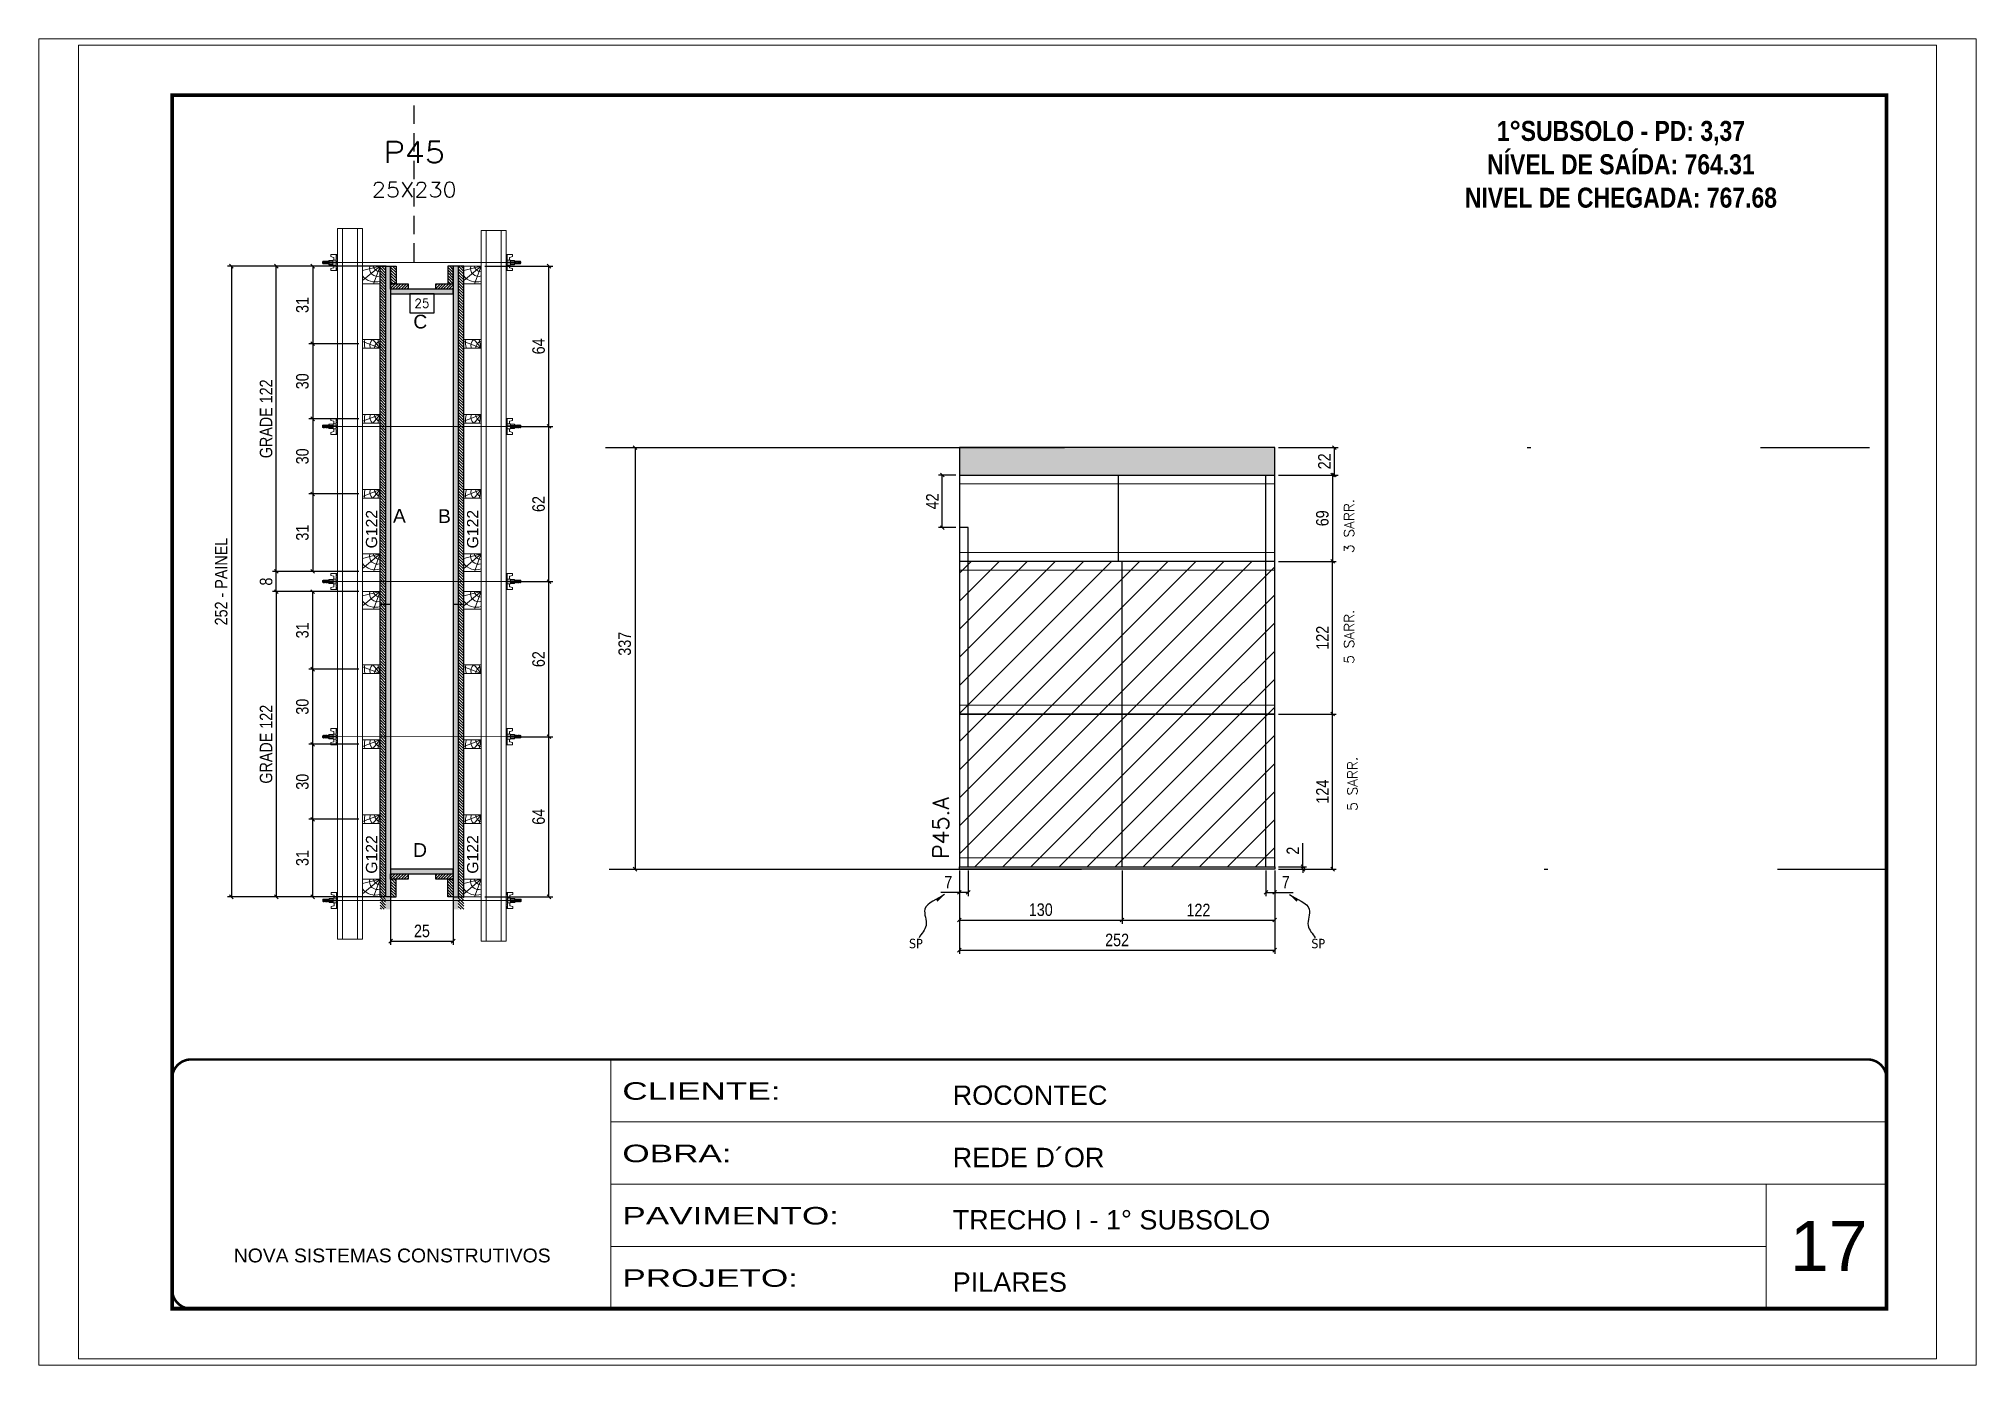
# Paper-space layout '01 (17)' of a CAD drawing. Extents: x -15 to 271, y 0 to 195.
# The model-space entities are those that its viewports show. They can reach past a viewport. Long polylines and large blocks are cut down to what shows.
import ezdxf
from ezdxf.enums import TextEntityAlignment as Align

# ---------------------------------------------------------------- set-up
doc = ezdxf.new("R2010")
doc.units = 0
for name, pattern in [('CONTINUO', [0]), ('DASHED', [0.75, 0.5, -0.25]), ('DIVIDE2', [0.625, 0.25, -0.125, 0, -0.125, 0, -0.125]), ('HIDDEN', [0.375, 0.25, -0.125])]:
    doc.linetypes.add(name, pattern=pattern)
for name, color, linetype, lineweight in [('CARIMBO', 255, 'Continuous', 9), ('Folhas', 255, 'Continuous', 9), ('Hachura', 251, 'Continuous', 9), ('Madeira', 126, 'Continuous', 18), ('Perfil Metálico', 224, 'Continuous', 18), ('Sarr 2.2x7', 40, 'Continuous', 9), ('SARRAFO DE PRESSAO', 251, 'DASHED', 9), ('Texto Seção', 7, 'Continuous', 15)]:
    doc.layers.add(name, color=color, linetype=linetype, lineweight=lineweight)
for name, color, linetype in [('CHAPA', 1, 'Continuous'), ('COTA', 241, 'Continuous'), ('Cota Seção (2x)', 4, 'Continuous'), ('cotas', 4, 'Continuous'), ('MEIO_PONT', 93, 'Continuous'), ('NOMENCLATURA', 7, 'Continuous'), ('Nível', 160, 'Continuous'), ('Painéis', 200, 'Continuous'), ('SARRAFO', 251, 'Continuous'), ('Sarrafo de Pressão', 42, 'HIDDEN'), ('texto', 7, 'Continuous'), ('Texto de Titulo', 7, 'Continuous'), ('Texto Qtd Sarr', 242, 'Continuous'), ('TEXTO_GERAL', 7, 'Continuous')]:
    doc.layers.add(name, color=color, linetype=linetype)
doc.styles.add('ARIAL', font='arial.ttf')
doc.styles.add('COTA TECNICA', font='techl___.ttf', dxfattribs={"height": 10})
doc.styles.add('COTA TECNICA 2X', font='techl___.ttf', dxfattribs={"height": 10})
doc.styles.add('COTA TECNICA-50', font='techl___.ttf', dxfattribs={"height": 10})
doc.styles.add('REGUA-120', font='ROMANS.shx', dxfattribs={"height": 15})
doc.styles.add('ROMANC', font='techb___.ttf', dxfattribs={"height": 2.5})
doc.styles.add('ROMANS', font='romans.shx')
doc.styles.add('SANSSERIF', font='sas_____.pfb')
doc.styles.get("Standard").update_dxf_attribs({"font": 'arial.ttf'})
doc.styles.add('Tecnologia', font='')
doc.styles.get('Tecnologia').set_extended_font_data('Forgotten Futurist')
doc.dimstyles.new('COTA PAINEL-50', dxfattribs={"dimtxt": 10, "dimasz": 3, "dimexe": 3, "dimexo": 3, "dimgap": 3, "dimtad": 1, "dimdec": 1, "dimzin": 12, "dimdsep": 46, "dimtxsty": 'COTA TECNICA-50', "dimblk1": 'OBLIQUE', "dimblk2": 'OBLIQUE', "dimsah": 1, "dimcen": 0.9, "dimclrd": 4, "dimclre": 4, "dimclrt": 240, "dimadec": 1, "dimazin": 3, "dimtfac": 1, "dimtdec": 1, "dimtmove": 0, "dimatfit": 3, "dimfxl": 1, "dimtolj": 1, "dimtzin": 12, "dimarcsym": 0})
doc.dimstyles.new('PAINEL', dxfattribs={"dimtxt": 10, "dimasz": 3, "dimexe": 3, "dimexo": 3, "dimgap": 3, "dimtad": 1, "dimdec": 1, "dimzin": 12, "dimdsep": 46, "dimtxsty": 'COTA TECNICA', "dimblk1": 'OBLIQUE', "dimblk2": 'OBLIQUE', "dimsah": 1, "dimcen": 0.9, "dimclrd": 4, "dimclre": 4, "dimclrt": 240, "dimadec": 1, "dimazin": 3, "dimtfac": 1, "dimtdec": 1, "dimtmove": 0, "dimatfit": 3, "dimfxl": 1, "dimtolj": 1, "dimtzin": 12, "dimarcsym": 0})
doc.dimstyles.new('SECAO PILAR', dxfattribs={"dimtxt": 10, "dimasz": 3, "dimexe": 3, "dimexo": 3, "dimgap": 3, "dimtad": 1, "dimdec": 1, "dimlfac": 0.5, "dimzin": 12, "dimdsep": 46, "dimtxsty": 'COTA TECNICA 2X', "dimblk1": 'OBLIQUE', "dimblk2": 'OBLIQUE', "dimsah": 1, "dimcen": 0.9, "dimclrd": 256, "dimclre": 256, "dimclrt": 256, "dimadec": 1, "dimazin": 3, "dimtfac": 1, "dimtdec": 1, "dimtmove": 0, "dimatfit": 3, "dimfxl": 1, "dimtolj": 1, "dimtzin": 12, "dimarcsym": 0})
doc.dimstyles.new('SECÇÃO 2', dxfattribs={"dimtxt": 7, "dimasz": 6, "dimexe": 0.18, "dimexo": 2, "dimgap": -4, "dimtad": 3, "dimdec": 1, "dimlfac": 0.5, "dimzin": 12, "dimdsep": 46, "dimtxsty": 'ROMANS', "dimblk": 'ARCHTICK', "dimcen": 0.09, "dimse1": 1, "dimse2": 1, "dimsd1": 1, "dimsd2": 1, "dimclrd": 180, "dimclre": 5, "dimclrt": 1, "dimadec": 0, "dimazin": 3, "dimtfac": 1, "dimtdec": 1, "dimtofl": 0, "dimtmove": 0, "dimatfit": 3, "dimldrblk": 'ARCHTICK', "dimfxl": 1, "dimtolj": 1, "dimtzin": 0, "dimarcsym": 0})
doc.dimstyles.get("Standard").update_dxf_attribs({"dimtxt": 0.18, "dimasz": 0.18, "dimexe": 0.18, "dimexo": 0.0625, "dimgap": 0.09, "dimtad": 0, "dimtih": 1, "dimtoh": 1, "dimdec": 4, "dimzin": 0, "dimdsep": 46, "dimtxsty": 'Standard', "dimcen": 0.09, "dimadec": 0, "dimazin": 0, "dimtfac": 1, "dimtdec": 4, "dimtofl": 0, "dimtmove": 0, "dimatfit": 3, "dimfxl": 1, "dimtolj": 1, "dimtzin": 0, "dimarcsym": 0})
pattern_1 = [(45, (-126071.967, -22713.47), (-11.2253202, 11.2253202), [])]

psp = doc.layouts.new('01 (17)')

msp = doc.modelspace()

# ---------------------------------------------------------------- texts
at = {"layer": 'CARIMBO', "style": 'ARIAL'}
msp.add_text('17', height=40, dxfattribs=at).set_placement((4316.89, 6952.58))
at = {"layer": 'NOMENCLATURA', "color": 2, "insert": (4181.86, 7898.5), "char_height": 16, "attachment_point": 2, "style": 'ROMANC'}
msp.add_mtext_dynamic_manual_height_columns('\\P1°SUBSOLO - PD: 3,37\\PNÍVEL DE SAÍDA: 764.31\\PNIVEL DE CHEGADA: 767.68', width=300.2766, gutter_width=1, heights=[0], dxfattribs=at)
at = {"layer": 'texto', "color": 0, "char_height": 7.5, "attachment_point": 5}
for insert in [(3618.38, 7214.23), (3939.93, 7214.23)]:
    msp.add_mtext('{\\fTahoma|b0|i0|c0|p34;\\C4;SP}', dxfattribs=dict(at, insert=insert))
at = {"layer": 'Texto Seção', "color": 0, "linetype": 'Continuous', "style": 'SANSSERIF'}
for p in [(3183.33, 7530.13), (3264.13, 7530.13), (3183.33, 7270.11), (3264.13, 7270.11)]:
    msp.add_text('G122', height=9, rotation=90, dxfattribs=at).set_placement(p, align=Align.MIDDLE_LEFT)
at = {"layer": 'Texto Seção', "linetype": 'Continuous', "style": 'ROMANS'}
for s, p in [('3 SARR.', (3968.59, 7526.44)), ('5 SARR.', (3968.59, 7437.94)), ('5 SARR.', (3971.3, 7320.34))]:
    msp.add_text(s, height=8, rotation=90, dxfattribs=at).set_placement(p)
at = {"layer": 'Texto Seção', "style": 'REGUA-120'}
msp.add_text('P45.A', height=13, rotation=90, dxfattribs=at).set_placement((3644.84, 7281.79))
at = {"layer": 'TEXTO_GERAL', "style": 'ARIAL'}
for s, p in [('C', (3222.31, 7711.4)), ('A', (3205.6, 7556.16)), ('B', (3241.61, 7555.9)), ('D', (3222.1, 7289.05))]:
    msp.add_text(s, height=11, dxfattribs=at).set_placement(p, align=Align.MIDDLE_CENTER)

# ---------------------------------------------------------------- blocks, each defined once
blk = doc.blocks.new('9999999999')
at = {"color": 30, "linetype": 'CONTINUO'}
for p, q in [((98564.6, 34230.2), (98564.6, 34429.4)), ((98564.6, 34379.6), (99584, 34379.6)), ((98564.6, 34329.8), (99488, 34329.8)), ((99584, 34329.8), (99488, 34329.8)), ((99488, 34329.8), (99488, 34230.2)), ((98564.6, 34280), (99488, 34280))]:
    blk.add_line(p, q, dxfattribs=at)
at = {"color": 30, "linetype": 'CONTINUO', "const_width": 2}
blk.add_lwpolyline([(99584, 34230.2), (99584, 34414.4, 0.414214), (99569, 34429.4), (98229, 34429.4, 0.414214), (98214, 34414.4), (98214, 34245.2, 0.414214), (98229, 34230.2), (99584, 34230.2)], format="xyb", dxfattribs=at)
at = {"layer": 'Folhas'}
blk.add_lwpolyline([(98139, 34190.2), (99624, 34190.2), (99624, 35240.2), (98139, 35240.2)], close=True, dxfattribs=at)
at = {"layer": 'Folhas', "color": 30, "const_width": 3}
blk.add_lwpolyline([(98214, 34230.2), (99584, 34230.2), (99584, 35200.2), (98214, 35200.2)], close=True, dxfattribs=at)
at = {"color": 7, "linetype": 'Continuous', "ltscale": 5, "style": 'ARIAL'}
for s, height, p in [('ROCONTEC', 15.48, (98837.7, 34393.1)), ('REDE D´OR', 15.48, (98837.7, 34343.3)), ('TRECHO I - 1° SUBSOLO', 15.483, (98837.7, 34293.5)), ('NOVA SISTEMAS CONSTRUTIVOS', 11.059, (98263.2, 34267.2)), ('PILARES', 15.48, (98837.7, 34243.7))]:
    blk.add_text(s, height=height, dxfattribs=at).set_placement(p)
at = {"layer": 'Folhas', "color": 7, "style": 'Tecnologia', "width": 1.5}
for s, p in [('CLIENTE:', (98573.7, 34397.2)), ('OBRA:', (98573.7, 34347.3)), ('PAVIMENTO:', (98573.7, 34297.5)), ('PROJETO:', (98573.7, 34247.7))]:
    blk.add_text(s, height=14, dxfattribs=at).set_placement(p)
blk = doc.blocks.new('titulo1')
at = {"layer": 'Defpoints', "color": 252, "linetype": 'HIDDEN', "ltscale": 2}
blk.add_line((0, 0), (0, 125), dxfattribs=at)
at = {"layer": 'Defpoints', "style": 'ROMANS', "oblique": 15}
blk.add_attdef('FOLHA', text='', height=10, dxfattribs=at).set_placement((0, 15.6), align=Align.MIDDLE_CENTER)
at = {"layer": 'Texto Qtd Sarr', "color": 3, "style": 'ROMANS', "oblique": 15}
for tag, height, p in [('TITULO', 17, (0, 71.4)), ('SEÇÃO', 12, (0, 41.5))]:
    blk.add_attdef(tag, text='', height=height, dxfattribs=at).set_placement(p, align=Align.MIDDLE_CENTER)
blk = doc.blocks.new('*D1884')
at = {"layer": 'Cota Seção (2x)', "color": 180, "lineweight": -2, "transparency": 16777216}
for p, q in [((3233.3, 7733.5), (3213.9, 7733.5)), ((3213.9, 7733.5), (3213.9, 7718.5)), ((3233.3, 7718.5), (3233.3, 7733.5)), ((3213.9, 7718.5), (3233.3, 7718.5))]:
    blk.add_line(p, q, dxfattribs=at)
at = {"layer": 'Defpoints', "color": 0, "transparency": 16777216}
for p in [(3198.6, 7716.3), (3198.6, 7714.5), (3248.6, 7716.3)]:
    blk.add_point(p, dxfattribs=at)
at = {"layer": 'Cota Seção (2x)', "color": 1, "transparency": 16777216, "insert": (3223.6, 7726), "char_height": 7, "attachment_point": 5, "style": 'ROMANS'}
blk.add_mtext('\\A1;25', dxfattribs=at)
blk = doc.blocks.new('_ArchTick')
at = {"color": 0, "linetype": 'ByBlock', "const_width": 0.15}
blk.add_lwpolyline([(-0.5, -0.5), (0.5, 0.5)], dxfattribs=at)
blk = doc.blocks.new('_Oblique')
at = {"color": 0, "linetype": 'ByBlock', "lineweight": -2}
blk.add_line((-0.5, -0.5), (0.5, 0.5), dxfattribs=at)
blk = doc.blocks.new('*D1885')
at = {"layer": 'COTA', "lineweight": -2, "transparency": 16777216}
for p, q in [((3194.9, 7755.7), (3068.3, 7755.7)), ((3071.3, 7755.7), (3071.3, 7251.6)), ((3194.9, 7251.6), (3068.3, 7251.6))]:
    blk.add_line(p, q, dxfattribs=at)
at = {"layer": 'Defpoints', "color": 0, "transparency": 16777216}
for p in [(3197.9, 7755.7), (3071.3, 7251.6), (3197.9, 7251.6)]:
    blk.add_point(p, dxfattribs=at)
at = {"layer": 'COTA', "lineweight": -2, "transparency": 16777216, "xscale": 3, "yscale": 3, "zscale": 3}
for p, rotation in [((3071.3, 7755.7), 90), ((3071.3, 7251.6), 270)]:
    blk.add_blockref('_Oblique', p, dxfattribs=dict(at, rotation=rotation))
at = {"layer": 'COTA', "transparency": 16777216, "insert": (3063.2, 7503.6), "char_height": 10, "attachment_point": 5, "rotation": 90, "style": 'COTA TECNICA 2X'}
blk.add_mtext('\\A1;252 - PAINEL', dxfattribs=at)
blk = doc.blocks.new('C')
at = {"layer": 'Hachura', "color": 0}
for p, q in [((0, 3.22), (0, -3.22)), ((0.45, 3.22), (0, 3.22)), ((0.46, 3.16), (0, 3.16)), ((0.46, 3.05), (0, 3.05)), ((0.46, 2.88), (0, 2.88)), ((0, 2.75), (0, -1.16)), ((0.46, 2.65), (0, 2.65)), ((0.46, 2.23), (0, 2.23)), ((0.46, 1.51), (0, 1.51)), ((0.39, 0.49), (0.17, 0.49)), ((0.45, -3.23), (0.45, 3.22)), ((0.45, 3.22), (2.58, 3.22)), ((1.74, 0.97), (0.45, 0.97)), ((1.45, 0.1), (0.45, 0.1)), ((1.35, 1.94), (1.35, 0.96)), ((2.58, 2.39), (1.47, 2.09)), ((1.74, -0.97), (1.74, 0.97)), ((1.74, 0.97), (1.74, 0.84)), ((1.74, 0.97), (1.74, 0.84)), ((1.74, 0.84), (3.35, 0.84)), ((3.35, 0.45), (1.74, 0.45)), ((2.58, 3.22), (2.58, 2.39)), ((3.32, 0.84), (3.32, -0.84)), ((3.35, 0.84), (3.35, -0.84)), ((3.68, 0.45), (3.35, 0.45)), ((3.84, -0.52), (3.35, 0.45)), ((3.35, 0.06), (3.67, -0.57)), ((3.68, 0.45), (4.16, -0.52)), ((3.72, 0.5), (4.25, -0.57)), ((4.37, -0.55), (3.83, 0.53)), ((4.15, 0.45), (3.93, 0.45)), ((4.42, -0.52), (3.93, 0.45)), ((4.15, 0.45), (4.26, 0.45)), ((4.26, 0.45), (4.74, -0.52)), ((4.3, 0.5), (4.83, -0.57)), ((4.95, -0.55), (4.41, 0.53)), ((4.51, 0.45), (4.84, 0.45)), ((5, -0.52), (4.51, 0.45)), ((4.84, 0.45), (5.32, -0.52)), ((4.88, 0.5), (5.41, -0.57)), ((5.53, -0.55), (4.99, 0.53)), ((5.58, -0.52), (5.09, 0.45)), ((5.42, 0.45), (5.09, 0.45)), ((5.58, -0.52), (5.09, 0.45)), ((5.42, 0.45), (5.74, -0.19)), ((5.46, 0.5), (5.74, -0.07)), ((5.74, 0.19), (5.57, 0.53)), ((5.74, 0.32), (5.68, 0.45)), ((5.68, 0.45), (5.74, 0.45)), ((5.74, 0.45), (5.9, 0.29)), ((5.74, 0.45), (5.74, -0.52)), ((5.9, -0.36), (5.9, 0.29)), ((0.45, 0), (0, 0)), ((0.46, -1.52), (0, -1.52)), ((0.46, -2.23), (0, -2.23)), ((0.46, -2.65), (0, -2.65)), ((0.46, -2.88), (0, -2.88)), ((0.46, -3.05), (0, -3.05)), ((0.46, -3.16), (0, -3.16)), ((0, -3.22), (2.57, -3.22)), ((0.08, -0.48), (0.29, -0.48)), ((0.29, -0.48), (0.4, -0.48)), ((0.45, 0), (0.45, -0.97)), ((0.45, -0.16), (1.45, -0.16)), ((0.45, -0.65), (0.45, -0.32)), ((0.45, -3.23), (0.45, -0.65)), ((0.45, -0.97), (1.74, -0.97)), ((1.35, -1.94), (1.35, -0.97)), ((2.58, -2.39), (1.47, -2.1)), ((3.35, -0.32), (1.74, -0.32)), ((3.35, -0.84), (1.74, -0.84)), ((2.58, -3.23), (2.58, -2.39)), ((3.35, -0.07), (3.58, -0.52)), ((3.35, -0.52), (3.58, -0.52)), ((3.84, -0.52), (4.16, -0.52)), ((4.42, -0.52), (4.74, -0.52)), ((4.63, -0.52), (4.74, -0.52)), ((5, -0.52), (5.32, -0.52)), ((5.58, -0.52), (5.74, -0.52)), ((5.74, -0.52), (5.9, -0.36)), ((5.74, -0.52), (5.74, -0.52))]:
    blk.add_line(p, q, dxfattribs=at)
for centre, radius, start, end in [((1.52, 1.94), 0.161, 104.74356, 180), ((1.44, -0.03), 0.129, 272.69497, 87.30503), ((3.81, 0.39), 0.143, 25.56881, 154.43119), ((4.39, 0.39), 0.143, 25.56881, 154.43119), ((4.97, 0.39), 0.143, 25.56881, 154.43119), ((5.55, 0.39), 0.143, 25.56881, 154.43119), ((0.17, -0.37), 0.174, 221.74404, 317.85924), ((1.52, -1.94), 0.161, 180, 255.25644), ((3.71, -0.4), 0.174, 222.14076, 318.25596), ((4.29, -0.4), 0.174, 222.14076, 318.25596), ((4.87, -0.4), 0.174, 222.14076, 318.25596), ((5.45, -0.4), 0.174, 222.14076, 318.25596), ((5.61, -0.4), 0.174, 317.85924, 318.25596)]:
    blk.add_arc(centre, radius, start, end, dxfattribs=at)
blk = doc.blocks.new('PONTALETE')
at = {"layer": 'Madeira'}
for q in [(2.71, 7), (7, 5.76), (7, 1.74)]:
    blk.add_line((0, 0), q, dxfattribs=at)
blk.add_lwpolyline([(0, 0), (7, 0), (7, 7), (0, 7)], close=True, dxfattribs=at)
for centre, radius, start, end in [((2.04, 0.06), 6.23, 37.28179, 109.09128), ((1.09, 0.9), 3.19, 343.60304, 109.98471), ((-0.21, -0.78), 3.09, 14.63219, 86.0383)]:
    blk.add_arc(centre, radius, start, end, dxfattribs=at)
blk = doc.blocks.new('MEIO PONTALETE')
at = {"layer": 'Madeira'}
for q in [(2.71, 7), (3.5, 2.88), (3.5, 0.87)]:
    blk.add_line((0, 0), q, dxfattribs=at)
blk.add_lwpolyline([(0, 0), (3.5, 0), (3.5, 7), (0, 7)], close=True, dxfattribs=at)
for centre, radius, start, end in [((2.04, 0.06), 6.23, 76.44987, 109.09128), ((1.09, 0.9), 3.19, 40.90626, 109.98471), ((-0.21, -0.78), 3.09, 14.63219, 86.0383)]:
    blk.add_arc(centre, radius, start, end, dxfattribs=at)
blk = doc.blocks.new('*D2262')
at = {"layer": 'COTA', "lineweight": -2, "transparency": 16777216}
for p, q in [((3173.2, 7755.7), (3133.3, 7755.7)), ((3136.3, 7755.7), (3136.3, 7693.7)), ((3173.2, 7693.7), (3133.3, 7693.7))]:
    blk.add_line(p, q, dxfattribs=at)
at = {"layer": 'Defpoints', "color": 0, "transparency": 16777216}
for p in [(3176.2, 7755.7), (3136.3, 7693.7), (3176.2, 7693.7)]:
    blk.add_point(p, dxfattribs=at)
at = {"layer": 'COTA', "lineweight": -2, "transparency": 16777216, "xscale": 3, "yscale": 3, "zscale": 3}
for p, rotation in [((3136.3, 7755.7), 90), ((3136.3, 7693.7), 270)]:
    blk.add_blockref('_Oblique', p, dxfattribs=dict(at, rotation=rotation))
at = {"layer": 'COTA', "transparency": 16777216, "insert": (3128.1, 7724.7), "char_height": 10, "attachment_point": 5, "rotation": 90, "style": 'COTA TECNICA 2X'}
blk.add_mtext('\\A1;31', dxfattribs=at)
blk = doc.blocks.new('*D2263')
at = {"layer": 'COTA', "lineweight": -2, "transparency": 16777216}
for p, q in [((3173.2, 7693.7), (3133.3, 7693.7)), ((3136.3, 7693.7), (3136.3, 7633.7)), ((3173.2, 7633.7), (3133.3, 7633.7))]:
    blk.add_line(p, q, dxfattribs=at)
at = {"layer": 'Defpoints', "color": 0, "transparency": 16777216}
for p in [(3176.2, 7693.7), (3136.3, 7633.7), (3176.2, 7633.7)]:
    blk.add_point(p, dxfattribs=at)
at = {"layer": 'COTA', "lineweight": -2, "transparency": 16777216, "xscale": 3, "yscale": 3, "zscale": 3}
for p, rotation in [((3136.3, 7693.7), 90), ((3136.3, 7633.7), 270)]:
    blk.add_blockref('_Oblique', p, dxfattribs=dict(at, rotation=rotation))
at = {"layer": 'COTA', "transparency": 16777216, "insert": (3128.1, 7663.7), "char_height": 10, "attachment_point": 5, "rotation": 90, "style": 'COTA TECNICA 2X'}
blk.add_mtext('\\A1;30', dxfattribs=at)
blk = doc.blocks.new('*D2264')
at = {"layer": 'COTA', "lineweight": -2, "transparency": 16777216}
for p, q in [((3173.2, 7633.7), (3133.3, 7633.7)), ((3136.3, 7633.7), (3136.3, 7573.7)), ((3173.2, 7573.7), (3133.3, 7573.7))]:
    blk.add_line(p, q, dxfattribs=at)
at = {"layer": 'Defpoints', "color": 0, "transparency": 16777216}
for p in [(3176.2, 7633.7), (3136.3, 7573.7), (3176.2, 7573.7)]:
    blk.add_point(p, dxfattribs=at)
at = {"layer": 'COTA', "lineweight": -2, "transparency": 16777216, "xscale": 3, "yscale": 3, "zscale": 3}
for p, rotation in [((3136.3, 7633.7), 90), ((3136.3, 7573.7), 270)]:
    blk.add_blockref('_Oblique', p, dxfattribs=dict(at, rotation=rotation))
at = {"layer": 'COTA', "transparency": 16777216, "insert": (3128.1, 7603.7), "char_height": 10, "attachment_point": 5, "rotation": 90, "style": 'COTA TECNICA 2X'}
blk.add_mtext('\\A1;30', dxfattribs=at)
blk = doc.blocks.new('*D2265')
at = {"layer": 'COTA', "lineweight": -2, "transparency": 16777216}
for p, q in [((3173.2, 7573.7), (3133.3, 7573.7)), ((3136.3, 7573.7), (3136.3, 7511.7)), ((3173.2, 7511.7), (3133.3, 7511.7))]:
    blk.add_line(p, q, dxfattribs=at)
at = {"layer": 'Defpoints', "color": 0, "transparency": 16777216}
for p in [(3176.2, 7573.7), (3136.3, 7511.7), (3176.2, 7511.7)]:
    blk.add_point(p, dxfattribs=at)
at = {"layer": 'COTA', "lineweight": -2, "transparency": 16777216, "xscale": 3, "yscale": 3, "zscale": 3}
for p, rotation in [((3136.3, 7573.7), 90), ((3136.3, 7511.7), 270)]:
    blk.add_blockref('_Oblique', p, dxfattribs=dict(at, rotation=rotation))
at = {"layer": 'COTA', "transparency": 16777216, "insert": (3128.1, 7542.7), "char_height": 10, "attachment_point": 5, "rotation": 90, "style": 'COTA TECNICA 2X'}
blk.add_mtext('\\A1;31', dxfattribs=at)
blk = doc.blocks.new('*D2266')
at = {"layer": 'COTA', "lineweight": -2, "transparency": 16777216}
for p, q in [((3173.2, 7755.7), (3104.2, 7755.7)), ((3107.2, 7511.7), (3107.2, 7755.7)), ((3173.2, 7511.7), (3104.2, 7511.7))]:
    blk.add_line(p, q, dxfattribs=at)
at = {"layer": 'Defpoints', "color": 0, "transparency": 16777216}
for p in [(3107.2, 7755.7), (3176.2, 7755.7), (3176.2, 7511.7)]:
    blk.add_point(p, dxfattribs=at)
at = {"layer": 'COTA', "lineweight": -2, "transparency": 16777216, "xscale": 3, "yscale": 3, "zscale": 3}
for p, rotation in [((3107.2, 7755.7), 90), ((3107.2, 7511.7), 270)]:
    blk.add_blockref('_Oblique', p, dxfattribs=dict(at, rotation=rotation))
at = {"layer": 'COTA', "transparency": 16777216, "insert": (3099.1, 7633.7), "char_height": 10, "attachment_point": 5, "rotation": 90, "style": 'COTA TECNICA 2X'}
blk.add_mtext('\\A1;GRADE 122', dxfattribs=at)
blk = doc.blocks.new('*D1886')
at = {"layer": 'COTA', "lineweight": -2, "transparency": 16777216}
for p, q in [((3173.2, 7313.6), (3133.3, 7313.6)), ((3136.3, 7251.6), (3136.3, 7313.6)), ((3173.2, 7251.6), (3133.3, 7251.6))]:
    blk.add_line(p, q, dxfattribs=at)
at = {"layer": 'Defpoints', "color": 0, "transparency": 16777216}
for p in [(3136.3, 7313.6), (3176.2, 7313.6), (3176.2, 7251.6)]:
    blk.add_point(p, dxfattribs=at)
at = {"layer": 'COTA', "lineweight": -2, "transparency": 16777216, "xscale": 3, "yscale": 3, "zscale": 3}
for p, rotation in [((3136.3, 7313.6), 90), ((3136.3, 7251.6), 270)]:
    blk.add_blockref('_Oblique', p, dxfattribs=dict(at, rotation=rotation))
at = {"layer": 'COTA', "transparency": 16777216, "insert": (3128.1, 7282.6), "char_height": 10, "attachment_point": 5, "rotation": 90, "style": 'COTA TECNICA 2X'}
blk.add_mtext('\\A1;31', dxfattribs=at)
blk = doc.blocks.new('*D1887')
at = {"layer": 'COTA', "lineweight": -2, "transparency": 16777216}
for p, q in [((3173.2, 7373.6), (3133.3, 7373.6)), ((3136.3, 7313.6), (3136.3, 7373.6)), ((3173.2, 7313.6), (3133.3, 7313.6))]:
    blk.add_line(p, q, dxfattribs=at)
at = {"layer": 'Defpoints', "color": 0, "transparency": 16777216}
for p in [(3136.3, 7373.6), (3176.2, 7373.6), (3176.2, 7313.6)]:
    blk.add_point(p, dxfattribs=at)
at = {"layer": 'COTA', "lineweight": -2, "transparency": 16777216, "xscale": 3, "yscale": 3, "zscale": 3}
for p, rotation in [((3136.3, 7373.6), 90), ((3136.3, 7313.6), 270)]:
    blk.add_blockref('_Oblique', p, dxfattribs=dict(at, rotation=rotation))
at = {"layer": 'COTA', "transparency": 16777216, "insert": (3128.1, 7343.6), "char_height": 10, "attachment_point": 5, "rotation": 90, "style": 'COTA TECNICA 2X'}
blk.add_mtext('\\A1;30', dxfattribs=at)
blk = doc.blocks.new('*D1888')
at = {"layer": 'COTA', "lineweight": -2, "transparency": 16777216}
for p, q in [((3173.2, 7433.6), (3133.3, 7433.6)), ((3136.3, 7373.6), (3136.3, 7433.6)), ((3173.2, 7373.6), (3133.3, 7373.6))]:
    blk.add_line(p, q, dxfattribs=at)
at = {"layer": 'Defpoints', "color": 0, "transparency": 16777216}
for p in [(3136.3, 7433.6), (3176.2, 7433.6), (3176.2, 7373.6)]:
    blk.add_point(p, dxfattribs=at)
at = {"layer": 'COTA', "lineweight": -2, "transparency": 16777216, "xscale": 3, "yscale": 3, "zscale": 3}
for p, rotation in [((3136.3, 7433.6), 90), ((3136.3, 7373.6), 270)]:
    blk.add_blockref('_Oblique', p, dxfattribs=dict(at, rotation=rotation))
at = {"layer": 'COTA', "transparency": 16777216, "insert": (3128.1, 7403.6), "char_height": 10, "attachment_point": 5, "rotation": 90, "style": 'COTA TECNICA 2X'}
blk.add_mtext('\\A1;30', dxfattribs=at)
blk = doc.blocks.new('*D1889')
at = {"layer": 'COTA', "lineweight": -2, "transparency": 16777216}
for p, q in [((3173.2, 7495.6), (3133.3, 7495.6)), ((3136.3, 7433.6), (3136.3, 7495.6)), ((3173.2, 7433.6), (3133.3, 7433.6))]:
    blk.add_line(p, q, dxfattribs=at)
at = {"layer": 'Defpoints', "color": 0, "transparency": 16777216}
for p in [(3136.3, 7495.6), (3176.2, 7495.6), (3176.2, 7433.6)]:
    blk.add_point(p, dxfattribs=at)
at = {"layer": 'COTA', "lineweight": -2, "transparency": 16777216, "xscale": 3, "yscale": 3, "zscale": 3}
for p, rotation in [((3136.3, 7495.6), 90), ((3136.3, 7433.6), 270)]:
    blk.add_blockref('_Oblique', p, dxfattribs=dict(at, rotation=rotation))
at = {"layer": 'COTA', "transparency": 16777216, "insert": (3128.1, 7464.6), "char_height": 10, "attachment_point": 5, "rotation": 90, "style": 'COTA TECNICA 2X'}
blk.add_mtext('\\A1;31', dxfattribs=at)
blk = doc.blocks.new('*D1890')
at = {"layer": 'COTA', "lineweight": -2, "transparency": 16777216}
for p, q in [((3173.2, 7495.6), (3104.2, 7495.6)), ((3107.2, 7495.6), (3107.2, 7251.6)), ((3173.2, 7251.6), (3104.2, 7251.6))]:
    blk.add_line(p, q, dxfattribs=at)
at = {"layer": 'Defpoints', "color": 0, "transparency": 16777216}
for p in [(3176.2, 7495.6), (3107.2, 7251.6), (3176.2, 7251.6)]:
    blk.add_point(p, dxfattribs=at)
at = {"layer": 'COTA', "lineweight": -2, "transparency": 16777216, "xscale": 3, "yscale": 3, "zscale": 3}
for p, rotation in [((3107.2, 7495.6), 90), ((3107.2, 7251.6), 270)]:
    blk.add_blockref('_Oblique', p, dxfattribs=dict(at, rotation=rotation))
at = {"layer": 'COTA', "transparency": 16777216, "insert": (3099.1, 7373.6), "char_height": 10, "attachment_point": 5, "rotation": 90, "style": 'COTA TECNICA 2X'}
blk.add_mtext('\\A1;GRADE 122', dxfattribs=at)
blk = doc.blocks.new('*D2267')
at = {"layer": 'COTA', "lineweight": -2, "transparency": 16777216}
for p, q in [((3173.2, 7511.7), (3104.2, 7511.7)), ((3107.2, 7495.6), (3107.2, 7511.7)), ((3173.2, 7495.6), (3104.2, 7495.6))]:
    blk.add_line(p, q, dxfattribs=at)
at = {"layer": 'Defpoints', "color": 0, "transparency": 16777216}
for p in [(3107.2, 7511.7), (3176.2, 7511.7), (3176.2, 7495.6)]:
    blk.add_point(p, dxfattribs=at)
at = {"layer": 'COTA', "lineweight": -2, "transparency": 16777216, "xscale": 3, "yscale": 3, "zscale": 3}
for p, rotation in [((3107.2, 7511.7), 90), ((3107.2, 7495.6), 270)]:
    blk.add_blockref('_Oblique', p, dxfattribs=dict(at, rotation=rotation))
at = {"layer": 'COTA', "transparency": 16777216, "insert": (3099.1, 7503.6), "char_height": 10, "attachment_point": 5, "rotation": 90, "style": 'COTA TECNICA 2X'}
blk.add_mtext('\\A1;8', dxfattribs=at)
blk = doc.blocks.new('*D2268')
at = {"layer": 'COTA', "lineweight": -2, "transparency": 16777216}
for p, q in [((3300.6, 7379.6), (3328.1, 7379.6)), ((3325.1, 7251.6), (3325.1, 7379.6)), ((3274, 7251.6), (3328.1, 7251.6))]:
    blk.add_line(p, q, dxfattribs=at)
at = {"layer": 'Defpoints', "color": 0, "transparency": 16777216}
for p in [(3297.6, 7379.6), (3325.1, 7379.6), (3271, 7251.6)]:
    blk.add_point(p, dxfattribs=at)
at = {"layer": 'COTA', "lineweight": -2, "transparency": 16777216, "xscale": 3, "yscale": 3, "zscale": 3}
for p, rotation in [((3325.1, 7379.6), 90), ((3325.1, 7251.6), 270)]:
    blk.add_blockref('_Oblique', p, dxfattribs=dict(at, rotation=rotation))
at = {"layer": 'COTA', "transparency": 16777216, "insert": (3316.9, 7315.6), "char_height": 10, "attachment_point": 5, "rotation": 90, "style": 'COTA TECNICA 2X'}
blk.add_mtext('\\A1;64', dxfattribs=at)
blk = doc.blocks.new('*D2269')
at = {"layer": 'COTA', "lineweight": -2, "transparency": 16777216}
for p, q in [((3293.9, 7503.6), (3328.1, 7503.6)), ((3325.1, 7379.6), (3325.1, 7503.6)), ((3300.6, 7379.6), (3328.1, 7379.6))]:
    blk.add_line(p, q, dxfattribs=at)
at = {"layer": 'Defpoints', "color": 0, "transparency": 16777216}
for p in [(3290.9, 7503.6), (3325.1, 7503.6), (3297.6, 7379.6)]:
    blk.add_point(p, dxfattribs=at)
at = {"layer": 'COTA', "lineweight": -2, "transparency": 16777216, "xscale": 3, "yscale": 3, "zscale": 3}
for p, rotation in [((3325.1, 7503.6), 90), ((3325.1, 7379.6), 270)]:
    blk.add_blockref('_Oblique', p, dxfattribs=dict(at, rotation=rotation))
at = {"layer": 'COTA', "transparency": 16777216, "insert": (3316.9, 7441.6), "char_height": 10, "attachment_point": 5, "rotation": 90, "style": 'COTA TECNICA 2X'}
blk.add_mtext('\\A1;62', dxfattribs=at)
blk = doc.blocks.new('*D2270')
at = {"layer": 'COTA', "lineweight": -2, "transparency": 16777216}
for p, q in [((3293.9, 7627.6), (3328.1, 7627.6)), ((3325.1, 7503.6), (3325.1, 7627.6)), ((3293.9, 7503.6), (3328.1, 7503.6))]:
    blk.add_line(p, q, dxfattribs=at)
at = {"layer": 'Defpoints', "color": 0, "transparency": 16777216}
for p in [(3290.9, 7627.6), (3325.1, 7627.6), (3290.9, 7503.6)]:
    blk.add_point(p, dxfattribs=at)
at = {"layer": 'COTA', "lineweight": -2, "transparency": 16777216, "xscale": 3, "yscale": 3, "zscale": 3}
for p, rotation in [((3325.1, 7627.6), 90), ((3325.1, 7503.6), 270)]:
    blk.add_blockref('_Oblique', p, dxfattribs=dict(at, rotation=rotation))
at = {"layer": 'COTA', "transparency": 16777216, "insert": (3316.9, 7565.6), "char_height": 10, "attachment_point": 5, "rotation": 90, "style": 'COTA TECNICA 2X'}
blk.add_mtext('\\A1;62', dxfattribs=at)
blk = doc.blocks.new('*D2271')
at = {"layer": 'COTA', "lineweight": -2, "transparency": 16777216}
for p, q in [((3274, 7755.7), (3328.1, 7755.7)), ((3325.1, 7627.6), (3325.1, 7755.7)), ((3293.9, 7627.6), (3328.1, 7627.6))]:
    blk.add_line(p, q, dxfattribs=at)
at = {"layer": 'Defpoints', "color": 0, "transparency": 16777216}
for p in [(3271, 7755.7), (3325.1, 7755.7), (3290.9, 7627.6)]:
    blk.add_point(p, dxfattribs=at)
at = {"layer": 'COTA', "lineweight": -2, "transparency": 16777216, "xscale": 3, "yscale": 3, "zscale": 3}
for p, rotation in [((3325.1, 7755.7), 90), ((3325.1, 7627.6), 270)]:
    blk.add_blockref('_Oblique', p, dxfattribs=dict(at, rotation=rotation))
at = {"layer": 'COTA', "transparency": 16777216, "insert": (3316.9, 7691.6), "char_height": 10, "attachment_point": 5, "rotation": 90, "style": 'COTA TECNICA 2X'}
blk.add_mtext('\\A1;64', dxfattribs=at)
blk = doc.blocks.new('*D2272')
at = {"layer": 'COTA', "lineweight": -2, "transparency": 16777216}
for p, q in [((3198.6, 7267), (3198.6, 7213.2)), ((3248.6, 7267), (3248.6, 7213.2)), ((3198.6, 7216.2), (3248.6, 7216.2))]:
    blk.add_line(p, q, dxfattribs=at)
at = {"layer": 'Defpoints', "color": 0, "transparency": 16777216}
for p in [(3198.6, 7270), (3248.6, 7270), (3248.6, 7216.2)]:
    blk.add_point(p, dxfattribs=at)
at = {"layer": 'COTA', "lineweight": -2, "transparency": 16777216, "xscale": 3, "yscale": 3, "zscale": 3, "rotation": 180}
blk.add_blockref('_Oblique', (3198.6, 7216.2), dxfattribs=at)
at = {"layer": 'COTA', "lineweight": -2, "transparency": 16777216, "xscale": 3, "yscale": 3, "zscale": 3}
blk.add_blockref('_Oblique', (3248.6, 7216.2), dxfattribs=at)
at = {"layer": 'COTA', "transparency": 16777216, "insert": (3223.6, 7224.3), "char_height": 10, "attachment_point": 5, "style": 'COTA TECNICA 2X'}
blk.add_mtext('\\A1;25', dxfattribs=at)
blk = doc.blocks.new('*D1891')
at = {"layer": 'COTA', "color": 4, "lineweight": -2, "transparency": 16777216}
for p, q in [((3653.2, 7272.7), (3653.2, 7206)), ((3905.2, 7272.7), (3905.2, 7206)), ((3653.2, 7209), (3905.2, 7209))]:
    blk.add_line(p, q, dxfattribs=at)
at = {"layer": 'Defpoints', "color": 0, "transparency": 16777216}
for p in [(3653.2, 7275.7), (3905.2, 7275.7), (3905.2, 7209)]:
    blk.add_point(p, dxfattribs=at)
at = {"layer": 'COTA', "color": 4, "lineweight": -2, "transparency": 16777216, "xscale": 3, "yscale": 3, "zscale": 3, "rotation": 180}
blk.add_blockref('_Oblique', (3653.2, 7209), dxfattribs=at)
at = {"layer": 'COTA', "color": 4, "lineweight": -2, "transparency": 16777216, "xscale": 3, "yscale": 3, "zscale": 3}
blk.add_blockref('_Oblique', (3905.2, 7209), dxfattribs=at)
at = {"layer": 'COTA', "color": 240, "transparency": 16777216, "insert": (3779.2, 7217.1), "char_height": 10, "attachment_point": 5, "style": 'COTA TECNICA'}
blk.add_mtext('\\A1;252', dxfattribs=at)
blk = doc.blocks.new('*D1892')
at = {"layer": 'COTA', "color": 4, "lineweight": -2, "transparency": 16777216}
for p, q in [((3653.2, 7270.7), (3653.2, 7252.2)), ((3660.2, 7272.7), (3660.2, 7252.2)), ((3653.2, 7255.2), (3638.4, 7255.2)), ((3660.2, 7255.2), (3653.2, 7255.2))]:
    blk.add_line(p, q, dxfattribs=at)
at = {"layer": 'Defpoints', "color": 0, "transparency": 16777216}
for p in [(3653.2, 7273.7), (3660.2, 7275.7), (3653.2, 7255.2)]:
    blk.add_point(p, dxfattribs=at)
at = {"layer": 'COTA', "color": 4, "lineweight": -2, "transparency": 16777216, "xscale": 3, "yscale": 3, "zscale": 3, "rotation": 180}
blk.add_blockref('_Oblique', (3653.2, 7255.2), dxfattribs=at)
at = {"layer": 'COTA', "color": 4, "lineweight": -2, "transparency": 16777216, "xscale": 3, "yscale": 3, "zscale": 3}
blk.add_blockref('_Oblique', (3660.2, 7255.2), dxfattribs=at)
at = {"layer": 'COTA', "color": 240, "transparency": 16777216, "insert": (3644.3, 7263.3), "char_height": 10, "attachment_point": 5, "style": 'COTA TECNICA-50'}
blk.add_mtext('\\A1;7', dxfattribs=at)
blk = doc.blocks.new('*D1893')
at = {"layer": 'COTA', "color": 4, "lineweight": -2, "transparency": 16777216}
for p, q in [((3898.2, 7272.7), (3898.2, 7252.2)), ((3905.2, 7270.7), (3905.2, 7252.2)), ((3898.2, 7255.2), (3905.2, 7255.2)), ((3905.2, 7255.2), (3919.9, 7255.2))]:
    blk.add_line(p, q, dxfattribs=at)
at = {"layer": 'Defpoints', "color": 0, "transparency": 16777216}
for p in [(3898.2, 7275.7), (3905.2, 7273.7), (3905.2, 7255.2)]:
    blk.add_point(p, dxfattribs=at)
at = {"layer": 'COTA', "color": 4, "lineweight": -2, "transparency": 16777216, "xscale": 3, "yscale": 3, "zscale": 3, "rotation": 180}
blk.add_blockref('_Oblique', (3898.2, 7255.2), dxfattribs=at)
at = {"layer": 'COTA', "color": 4, "lineweight": -2, "transparency": 16777216, "xscale": 3, "yscale": 3, "zscale": 3}
blk.add_blockref('_Oblique', (3905.2, 7255.2), dxfattribs=at)
at = {"layer": 'COTA', "color": 240, "transparency": 16777216, "insert": (3914, 7263.3), "char_height": 10, "attachment_point": 5, "style": 'COTA TECNICA-50'}
blk.add_mtext('\\A1;7', dxfattribs=at)
blk = doc.blocks.new('*D1894')
at = {"layer": 'COTA', "color": 4, "lineweight": -2, "transparency": 16777216}
for p, q in [((3908.2, 7397.7), (3954.4, 7397.7)), ((3951.4, 7273.7), (3951.4, 7397.7)), ((3908.2, 7273.7), (3954.4, 7273.7))]:
    blk.add_line(p, q, dxfattribs=at)
at = {"layer": 'Defpoints', "color": 0, "transparency": 16777216}
for p in [(3905.2, 7397.7), (3951.4, 7397.7), (3905.2, 7273.7)]:
    blk.add_point(p, dxfattribs=at)
at = {"layer": 'COTA', "color": 4, "lineweight": -2, "transparency": 16777216, "xscale": 3, "yscale": 3, "zscale": 3}
for p, rotation in [((3951.4, 7397.7), 90), ((3951.4, 7273.7), 270)]:
    blk.add_blockref('_Oblique', p, dxfattribs=dict(at, rotation=rotation))
at = {"layer": 'COTA', "color": 240, "transparency": 16777216, "insert": (3943.3, 7335.7), "char_height": 10, "attachment_point": 5, "rotation": 90, "style": 'COTA TECNICA-50'}
blk.add_mtext('\\A1;124', dxfattribs=at)
blk = doc.blocks.new('*D1895')
at = {"layer": 'COTA', "color": 4, "lineweight": -2, "transparency": 16777216}
for p, q in [((3927.7, 7275.7), (3927.7, 7294.5)), ((3908.2, 7275.7), (3930.7, 7275.7)), ((3908.2, 7273.7), (3930.7, 7273.7)), ((3927.7, 7273.7), (3927.7, 7275.7)), ((3927.7, 7273.7), (3927.7, 7270.7))]:
    blk.add_line(p, q, dxfattribs=at)
at = {"layer": 'Defpoints', "color": 0, "transparency": 16777216}
for p in [(3905.2, 7275.7), (3905.2, 7273.7), (3927.7, 7273.7)]:
    blk.add_point(p, dxfattribs=at)
at = {"layer": 'COTA', "color": 4, "lineweight": -2, "transparency": 16777216, "xscale": 3, "yscale": 3, "zscale": 3}
for p, rotation in [((3927.7, 7275.7), 270), ((3927.7, 7273.7), 90)]:
    blk.add_blockref('_Oblique', p, dxfattribs=dict(at, rotation=rotation))
at = {"layer": 'COTA', "color": 240, "transparency": 16777216, "insert": (3919.7, 7288.5), "char_height": 10, "attachment_point": 5, "rotation": 90, "style": 'COTA TECNICA-50'}
blk.add_mtext('\\A1;2', dxfattribs=at)
blk = doc.blocks.new('*D1896')
at = {"layer": 'COTA', "color": 4, "linetype": 'ByBlock', "lineweight": -2, "transparency": 16777216}
for p, q in [((3908.2, 7588.7), (3954.4, 7588.7)), ((3951.4, 7588.7), (3951.4, 7519.7)), ((3908.2, 7519.7), (3954.4, 7519.7))]:
    blk.add_line(p, q, dxfattribs=at)
at = {"layer": 'Defpoints', "color": 0, "linetype": 'ByBlock', "transparency": 16777216}
for p in [(3905.2, 7588.7), (3905.2, 7519.7), (3951.4, 7519.7)]:
    blk.add_point(p, dxfattribs=at)
at = {"layer": 'COTA', "color": 4, "linetype": 'ByBlock', "lineweight": -2, "transparency": 16777216, "xscale": 3, "yscale": 3, "zscale": 3}
for p, rotation in [((3951.4, 7588.7), 90), ((3951.4, 7519.7), 270)]:
    blk.add_blockref('_Oblique', p, dxfattribs=dict(at, rotation=rotation))
at = {"layer": 'COTA', "color": 240, "linetype": 'ByBlock', "transparency": 16777216, "insert": (3943.3, 7554.2), "char_height": 10, "attachment_point": 5, "rotation": 90, "style": 'COTA TECNICA'}
blk.add_mtext('\\A1;69', dxfattribs=at)
blk = doc.blocks.new('*D1897')
at = {"layer": 'COTA', "color": 4, "linetype": 'ByBlock', "lineweight": -2, "transparency": 16777216}
for p, q in [((3908.2, 7519.7), (3954.4, 7519.7)), ((3951.4, 7397.7), (3951.4, 7519.7)), ((3908.2, 7397.7), (3954.4, 7397.7))]:
    blk.add_line(p, q, dxfattribs=at)
at = {"layer": 'Defpoints', "color": 0, "linetype": 'ByBlock', "transparency": 16777216}
for p in [(3905.2, 7519.7), (3951.4, 7519.7), (3905.2, 7397.7)]:
    blk.add_point(p, dxfattribs=at)
at = {"layer": 'COTA', "color": 4, "linetype": 'ByBlock', "lineweight": -2, "transparency": 16777216, "xscale": 3, "yscale": 3, "zscale": 3}
for p, rotation in [((3951.4, 7519.7), 90), ((3951.4, 7397.7), 270)]:
    blk.add_blockref('_Oblique', p, dxfattribs=dict(at, rotation=rotation))
at = {"layer": 'COTA', "color": 240, "linetype": 'ByBlock', "transparency": 16777216, "insert": (3943.3, 7458.7), "char_height": 10, "attachment_point": 5, "rotation": 90, "style": 'COTA TECNICA'}
blk.add_mtext('\\A1;122', dxfattribs=at)
blk = doc.blocks.new('*D2273')
at = {"layer": 'cotas', "color": 4, "linetype": 'ByBlock', "lineweight": -2, "transparency": 16777216}
for p, q in [((3373.2, 7610.7), (3396.9, 7610.7)), ((3393.9, 7610.7), (3393.9, 7273.7)), ((3373.2, 7273.7), (3396.9, 7273.7))]:
    blk.add_line(p, q, dxfattribs=at)
at = {"layer": 'Defpoints', "color": 0, "linetype": 'ByBlock', "transparency": 16777216}
for p in [(3370.2, 7610.7), (3370.2, 7273.7), (3393.9, 7273.7)]:
    blk.add_point(p, dxfattribs=at)
at = {"layer": 'cotas', "color": 4, "linetype": 'ByBlock', "lineweight": -2, "transparency": 16777216, "xscale": 3, "yscale": 3, "zscale": 3}
for p, rotation in [((3393.9, 7610.7), 90), ((3393.9, 7273.7), 270)]:
    blk.add_blockref('_Oblique', p, dxfattribs=dict(at, rotation=rotation))
at = {"layer": 'cotas', "color": 240, "linetype": 'ByBlock', "transparency": 16777216, "insert": (3385.7, 7453.9), "char_height": 10, "attachment_point": 5, "rotation": 90, "style": 'COTA TECNICA'}
blk.add_mtext('\\A1;337', dxfattribs=at)
blk = doc.blocks.new('*D2278')
at = {"layer": 'COTA', "color": 4, "linetype": 'ByBlock', "lineweight": -2, "transparency": 16777216}
for p, q in [((3653.2, 7270.7), (3653.2, 7230.1)), ((3783.2, 7272.7), (3783.2, 7230.1)), ((3653.2, 7233.1), (3783.2, 7233.1))]:
    blk.add_line(p, q, dxfattribs=at)
at = {"layer": 'Defpoints', "color": 0, "linetype": 'ByBlock', "transparency": 16777216}
for p in [(3653.2, 7273.7), (3783.2, 7275.7), (3783.2, 7233.1)]:
    blk.add_point(p, dxfattribs=at)
at = {"layer": 'COTA', "color": 4, "linetype": 'ByBlock', "lineweight": -2, "transparency": 16777216, "xscale": 3, "yscale": 3, "zscale": 3, "rotation": 180}
blk.add_blockref('_Oblique', (3653.2, 7233.1), dxfattribs=at)
at = {"layer": 'COTA', "color": 4, "linetype": 'ByBlock', "lineweight": -2, "transparency": 16777216, "xscale": 3, "yscale": 3, "zscale": 3}
blk.add_blockref('_Oblique', (3783.2, 7233.1), dxfattribs=at)
at = {"layer": 'COTA', "color": 240, "linetype": 'ByBlock', "transparency": 16777216, "insert": (3718.2, 7241.3), "char_height": 10, "attachment_point": 5, "style": 'COTA TECNICA'}
blk.add_mtext('\\A1;130', dxfattribs=at)
blk = doc.blocks.new('*D2279')
at = {"layer": 'COTA', "color": 4, "linetype": 'ByBlock', "lineweight": -2, "transparency": 16777216}
for p, q in [((3783.2, 7272.7), (3783.2, 7230.1)), ((3905.2, 7270.7), (3905.2, 7230.1)), ((3783.2, 7233.1), (3905.2, 7233.1))]:
    blk.add_line(p, q, dxfattribs=at)
at = {"layer": 'Defpoints', "color": 0, "linetype": 'ByBlock', "transparency": 16777216}
for p in [(3783.2, 7275.7), (3905.2, 7273.7), (3905.2, 7233.1)]:
    blk.add_point(p, dxfattribs=at)
at = {"layer": 'COTA', "color": 4, "linetype": 'ByBlock', "lineweight": -2, "transparency": 16777216, "xscale": 3, "yscale": 3, "zscale": 3, "rotation": 180}
blk.add_blockref('_Oblique', (3783.2, 7233.1), dxfattribs=at)
at = {"layer": 'COTA', "color": 4, "linetype": 'ByBlock', "lineweight": -2, "transparency": 16777216, "xscale": 3, "yscale": 3, "zscale": 3}
blk.add_blockref('_Oblique', (3905.2, 7233.1), dxfattribs=at)
at = {"layer": 'COTA', "color": 240, "linetype": 'ByBlock', "transparency": 16777216, "insert": (3844.2, 7241.1), "char_height": 10, "attachment_point": 5, "style": 'COTA TECNICA'}
blk.add_mtext('\\A1;122', dxfattribs=at)
blk = doc.blocks.new('*D2280')
at = {"layer": 'COTA', "color": 4, "linetype": 'ByBlock', "lineweight": -2, "transparency": 16777216}
for p, q in [((3650.2, 7588.7), (3636.5, 7588.7)), ((3639.5, 7546.7), (3639.5, 7588.7)), ((3650.2, 7546.7), (3636.5, 7546.7))]:
    blk.add_line(p, q, dxfattribs=at)
at = {"layer": 'Defpoints', "color": 0, "linetype": 'ByBlock', "transparency": 16777216}
for p in [(3639.5, 7588.7), (3653.2, 7588.7), (3653.2, 7546.7)]:
    blk.add_point(p, dxfattribs=at)
at = {"layer": 'COTA', "color": 4, "linetype": 'ByBlock', "lineweight": -2, "transparency": 16777216, "xscale": 3, "yscale": 3, "zscale": 3}
for p, rotation in [((3639.5, 7588.7), 90), ((3639.5, 7546.7), 270)]:
    blk.add_blockref('_Oblique', p, dxfattribs=dict(at, rotation=rotation))
at = {"layer": 'COTA', "color": 240, "linetype": 'ByBlock', "transparency": 16777216, "insert": (3631.5, 7567.7), "char_height": 10, "attachment_point": 5, "rotation": 90, "style": 'COTA TECNICA'}
blk.add_mtext('\\A1;42', dxfattribs=at)
blk = doc.blocks.new('*D2134')
at = {"layer": 'cotas', "color": 4, "linetype": 'ByBlock', "lineweight": -2, "transparency": 16777216}
for p, q in [((3908.2, 7610.7), (3955.9, 7610.7)), ((3952.9, 7588.7), (3952.9, 7610.7)), ((3908.2, 7588.7), (3955.9, 7588.7))]:
    blk.add_line(p, q, dxfattribs=at)
at = {"layer": 'Defpoints', "color": 0, "linetype": 'ByBlock', "transparency": 16777216}
for p in [(3905.2, 7610.7), (3952.9, 7610.7), (3905.2, 7588.7)]:
    blk.add_point(p, dxfattribs=at)
at = {"layer": 'cotas', "color": 4, "linetype": 'ByBlock', "lineweight": -2, "transparency": 16777216, "xscale": 3, "yscale": 3, "zscale": 3}
for p, rotation in [((3952.9, 7610.7), 90), ((3952.9, 7588.7), 270)]:
    blk.add_blockref('_Oblique', p, dxfattribs=dict(at, rotation=rotation))
at = {"layer": 'cotas', "color": 240, "linetype": 'ByBlock', "transparency": 16777216, "insert": (3944.9, 7599.7), "char_height": 10, "attachment_point": 5, "rotation": 90, "style": 'COTA TECNICA'}
blk.add_mtext('\\A1;22', dxfattribs=at)

# ---------------------------------------------------------------- dimensions: what is measured, and where the dimension line sits
at = {"layer": 'COTA'}
for base, p1, p2, angle, text, picture, middle in [((3071.27, 7251.64), (3197.92, 7755.66), (3197.92, 7251.64), 90, '<> - PAINEL', '*D1885', (3063.16, 7503.65)), ((3107.19, 7755.66), (3176.19, 7511.66), (3176.19, 7755.66), 90, 'GRADE <>', '*D2266', (3099.09, 7633.66)), ((3107.19, 7251.64), (3176.19, 7495.64), (3176.19, 7251.64), 270, 'GRADE <>', '*D1890', (3099.09, 7373.64))]:
    dim = msp.add_linear_dim(base=base, p1=p1, p2=p2, angle=angle, text=text, dimstyle='SECAO PILAR', dxfattribs=at)
    dim.commit()
    dim.dimension.update_dxf_attribs({"geometry": picture, "text_midpoint": middle})
for base, p1, p2, angle, dimstyle, picture, middle in [((3136.31, 7693.66), (3176.19, 7755.66), (3176.19, 7693.66), 90, 'SECAO PILAR', '*D2262', (3128.09, 7724.66)), ((3325.05, 7755.66), (3290.93, 7627.64), (3270.99, 7755.66), 90, 'SECAO PILAR', '*D2271', (3316.95, 7691.65)), ((3136.31, 7633.66), (3176.19, 7693.66), (3176.19, 7633.66), 90, 'SECAO PILAR', '*D2263', (3128.09, 7663.66)), ((3136.31, 7573.66), (3176.19, 7633.66), (3176.19, 7573.66), 90, 'SECAO PILAR', '*D2264', (3128.09, 7603.66)), ((3325.05, 7627.64), (3290.93, 7503.64), (3290.93, 7627.64), 90, 'SECAO PILAR', '*D2270', (3316.95, 7565.64)), ((3136.31, 7511.66), (3176.19, 7573.66), (3176.19, 7511.66), 90, 'SECAO PILAR', '*D2265', (3128.09, 7542.66)), ((3107.19, 7511.66), (3176.19, 7495.64), (3176.19, 7511.66), 90, 'SECAO PILAR', '*D2267', (3099.09, 7503.65)), ((3136.31, 7495.64), (3176.19, 7433.64), (3176.19, 7495.64), 270, 'SECAO PILAR', '*D1889', (3128.09, 7464.64)), ((3325.05, 7503.64), (3297.58, 7379.64), (3290.93, 7503.64), 90, 'SECAO PILAR', '*D2269', (3316.95, 7441.64)), ((3136.31, 7433.64), (3176.19, 7373.64), (3176.19, 7433.64), 270, 'SECAO PILAR', '*D1888', (3128.09, 7403.64)), ((3951.39, 7397.72), (3905.16, 7273.72), (3905.16, 7397.72), 90, 'COTA PAINEL-50', '*D1894', (3943.32, 7335.72)), ((3136.31, 7373.64), (3176.19, 7313.64), (3176.19, 7373.64), 270, 'SECAO PILAR', '*D1887', (3128.09, 7343.64)), ((3325.05, 7379.64), (3271.03, 7251.64), (3297.58, 7379.64), 90, 'SECAO PILAR', '*D2268', (3316.95, 7315.64)), ((3136.31, 7313.64), (3176.19, 7251.64), (3176.19, 7313.64), 270, 'SECAO PILAR', '*D1886', (3128.09, 7282.64)), ((3653.16, 7255.21), (3660.16, 7275.72), (3653.16, 7273.72), 180, 'COTA PAINEL-50', '*D1892', (3644.29, 7263.28))]:
    dim = msp.add_linear_dim(base=base, p1=p1, p2=p2, angle=angle, dimstyle=dimstyle, dxfattribs=at)
    dim.commit()
    dim.dimension.update_dxf_attribs({"geometry": picture, "text_midpoint": middle})
at = {"layer": 'COTA', "linetype": 'ByBlock'}
dim = msp.add_linear_dim(base=(3639.54, 7588.72), p1=(3653.16, 7546.72), p2=(3653.16, 7588.72), angle=90, dimstyle='PAINEL', override={"dimtmove": 1}, dxfattribs=at)
dim.commit()
dim.dimension.update_dxf_attribs({"geometry": '*D2280', "text_midpoint": (3631.47, 7567.72)})
for p1, picture, middle in [((3905.16, 7588.72), '*D1896', (3943.26, 7554.22)), ((3905.16, 7397.72), '*D1897', (3943.34, 7458.72))]:
    dim = msp.add_linear_dim(base=(3951.39, 7519.72), p1=p1, p2=(3905.16, 7519.72), angle=90, dimstyle='PAINEL', dxfattribs=at)
    dim.commit()
    dim.dimension.update_dxf_attribs({"geometry": picture, "text_midpoint": middle})
at = {"layer": 'COTA'}
dim = msp.add_linear_dim(base=(3927.68, 7273.72), p1=(3905.16, 7275.72), p2=(3905.16, 7273.72), angle=90, dimstyle='COTA PAINEL-50', dxfattribs=at)
dim.commit()
dim.dimension.update_dxf_attribs({"geometry": '*D1895', "text_midpoint": (3927.68, 7288.46), "dimtype": 160})
for base, p1, p2, dimstyle, picture, middle in [((3248.59, 7216.18), (3198.59, 7270.04), (3248.59, 7270.04), 'SECAO PILAR', '*D2272', (3223.59, 7224.29)), ((3905.16, 7255.21), (3898.16, 7275.72), (3905.16, 7273.72), 'COTA PAINEL-50', '*D1893', (3914.02, 7263.28))]:
    dim = msp.add_linear_dim(base=base, p1=p1, p2=p2, dimstyle=dimstyle, dxfattribs=at)
    dim.commit()
    dim.dimension.update_dxf_attribs({"geometry": picture, "text_midpoint": middle})
dim = msp.add_linear_dim(base=(3905.16, 7208.96), p1=(3653.16, 7275.72), p2=(3905.16, 7275.72), dimstyle='PAINEL', override={"dimarcsym": 2}, dxfattribs=at)
dim.commit()
dim.dimension.update_dxf_attribs({"geometry": '*D1891', "text_midpoint": (3779.16, 7217.07)})
at = {"layer": 'COTA', "linetype": 'ByBlock'}
dim = msp.add_linear_dim(base=(3783.16, 7233.05), p1=(3653.16, 7273.72), p2=(3783.16, 7275.72), dimstyle='PAINEL', dxfattribs=at)
dim.commit()
dim.dimension.update_dxf_attribs({"geometry": '*D2278', "text_midpoint": (3718.16, 7241.27)})
dim = msp.add_linear_dim(base=(3905.16, 7233.05), p1=(3783.16, 7275.72), p2=(3905.16, 7273.72), dimstyle='PAINEL', override={"dimtmove": 1}, dxfattribs=at)
dim.commit()
dim.dimension.update_dxf_attribs({"geometry": '*D2279', "text_midpoint": (3844.16, 7241.11)})
at = {"layer": 'Cota Seção (2x)'}
dim = msp.add_linear_dim(base=(3198.59, 7714.47), p1=(3248.59, 7716.34), p2=(3198.59, 7716.34), angle=180, dimstyle='SECÇÃO 2', dxfattribs=at)
dim.commit()
dim.dimension.update_dxf_attribs({"geometry": '*D1884', "text_midpoint": (3223.59, 7725.97)})
at = {"layer": 'cotas', "linetype": 'ByBlock'}
dim = msp.add_linear_dim(base=(3393.91, 7273.72), p1=(3370.19, 7610.72), p2=(3370.19, 7273.72), angle=90, dimstyle='PAINEL', dxfattribs=at)
dim.commit()
dim.dimension.update_dxf_attribs({"geometry": '*D2273', "text_midpoint": (3393.91, 7453.95), "dimtype": 160})
dim = msp.add_linear_dim(base=(3952.89, 7610.72), p1=(3905.16, 7588.72), p2=(3905.16, 7610.72), angle=90, dimstyle='PAINEL', dxfattribs=at)
dim.commit()
dim.dimension.update_dxf_attribs({"geometry": '*D2134', "text_midpoint": (3944.89, 7599.72)})

# ---------------------------------------------------------------- hatches: boundary and pattern name
at = {"layer": 'COTA', "linetype": 'ByBlock'}
h = msp.add_hatch(dxfattribs=at)
h.set_pattern_fill('AR-CONC', color=256, scale=0.03)
h.set_pattern_definition([(50, (-126071.9665, -22713.4705), (5.46554007, -0.47817257), [0.5715, -6.2865]), (355, (-126071.9665, -22713.4705), (-1.05730264, 5.73170536), [0.4572, -5.02921753]), (100.4514447, (-126071.511, -22713.5104), (4.40823741, 5.25353256), [0.48570026, -5.34270734]), (46.1842, (-126071.9665, -22711.9465), (8.13237123, -1.26126984), [0.85725, -9.42975]), (96.6355576, (-126071.289, -22712.052), (7.122124, 7.42278374), [0.7285507, -8.01406824]), (351.184151, (-126071.9665, -22711.9465), (7.122124, 7.42278374), [0.685799, -7.54379196]), (21, (-126071.2045, -22712.3275), (4.54843174, -3.06795595), [0.5715, -6.2865]), (326, (-126071.2045, -22712.3275), (1.85406085, 5.52563898), [0.4572, -5.0292]), (71.451445, (-126070.8255, -22712.583), (6.40249258, 2.45768307), [0.48570026, -5.34269813]), (37.5, (-126071.9665, -22713.4705), (0.092658098, 2.536651166), [0, -4.96824, 0, -5.1054, 0, -5.04825]), (7.5, (-126071.9665, -22713.4705), (2.004589875, 3.005417245), [0, -2.91084, 0, -4.85394, 0, -1.92405]), (327.5, (-126073.6658, -22713.4705), (4.067717855, -0.17186232), [0, -1.905, 0, -5.9436, 0, -7.8867]), (317.5, (-126074.4278, -22713.4705), (4.44387544, 0.76279473), [0, -2.4765, 0, -3.94716, 0, -5.6007])])
h.paths.add_polyline_path([(3905.16, 7610.72), (3653.16, 7610.72), (3653.16, 7588.72), (3905.16, 7588.72)])
at = {"layer": 'Hachura'}
h = msp.add_hatch(dxfattribs=at)
h.set_pattern_fill('ANSI31', color=256, scale=0.5, angle=450, style=0)
h.set_pattern_definition([(135, (-19701.2203, 16744.5892), (-1.12253202, -1.12253202), [])])
h.paths.add_polyline_path([(3190.19, 7755.66), (3194.59, 7755.66), (3194.59, 7241.64), (3190.19, 7241.64)])
h = msp.add_hatch(color=256, dxfattribs=at)
h.dxf.hatch_style = 1
h.paths.add_polyline_path([(3198.59, 7241.64), (3194.59, 7241.64), (3194.59, 7755.66), (3198.59, 7755.66)])
h = msp.add_hatch(dxfattribs=at)
h.set_pattern_fill('ANSI31', color=256, scale=0.5, angle=450, style=0)
h.set_pattern_definition([(135, (-19692.8203, 16879.609), (-1.12253202, -1.12253202), [])])
h.paths.add_polyline_path([(3198.59, 7741.66), (3202.99, 7741.66), (3202.99, 7755.66), (3198.59, 7755.66)])
h = msp.add_hatch(dxfattribs=at)
h.set_pattern_fill('ANSI31', color=256, scale=0.5, angle=450, style=0)
h.set_pattern_definition([(135, (-19680.8203, 16879.609), (-1.12253202, -1.12253202), [])])
h.paths.add_polyline_path([(3248.59, 7741.66), (3244.19, 7741.66), (3244.19, 7755.66), (3248.59, 7755.66)])
h = msp.add_hatch(color=256, dxfattribs=at)
h.dxf.hatch_style = 1
h.paths.add_polyline_path([(3248.59, 7241.64), (3252.59, 7241.64), (3252.59, 7755.66), (3248.59, 7755.66)])
h = msp.add_hatch(dxfattribs=at)
h.set_pattern_fill('ANSI31', color=256, scale=0.5, angle=450, style=0)
h.set_pattern_definition([(135, (-19689.2203, 16744.5892), (-1.12253202, -1.12253202), [])])
h.paths.add_polyline_path([(3256.99, 7755.66), (3252.59, 7755.66), (3252.59, 7241.64), (3256.99, 7241.64)])
h = msp.add_hatch(dxfattribs=at)
h.set_pattern_fill('ANSI31', color=256, scale=0.5, angle=540, style=0)
h.set_pattern_definition([(225, (-6290.364, -15187.751), (1.12253202, -1.12253202), [])])
h.paths.add_polyline_path([(3198.59, 7741.66), (3198.59, 7737.26), (3212.59, 7737.26), (3212.59, 7741.66)])
h = msp.add_hatch(color=256, dxfattribs=at)
h.dxf.hatch_style = 1
h.paths.add_polyline_path([(3198.59, 7737.26), (3198.59, 7733.66), (3248.59, 7733.66), (3248.59, 7737.26)])
h = msp.add_hatch(dxfattribs=at)
h.set_pattern_fill('ANSI31', color=256, scale=0.5, angle=540, style=0)
h.set_pattern_definition([(225, (-6254.364, -15187.751), (1.12253202, -1.12253202), [])])
h.paths.add_polyline_path([(3234.59, 7741.66), (3234.59, 7737.26), (3248.59, 7737.26), (3248.59, 7741.66)])
at = {"layer": 'Hachura', "linetype": 'ByBlock'}
h = msp.add_hatch(dxfattribs=at)
h.set_pattern_fill('ANSI31', color=256, scale=5)
h.set_pattern_definition(pattern_1)
h.paths.add_polyline_path([(3783.16, 7519.72), (3653.16, 7519.72), (3653.16, 7397.72), (3783.16, 7397.72)])
h = msp.add_hatch(dxfattribs=at)
h.set_pattern_fill('ANSI31', color=256, scale=5)
h.set_pattern_definition(pattern_1)
h.paths.add_polyline_path([(3783.16, 7519.72), (3783.16, 7397.72), (3905.16, 7397.72), (3905.16, 7519.72)])
h = msp.add_hatch(dxfattribs=at)
h.set_pattern_fill('ANSI31', color=256, scale=5)
h.set_pattern_definition(pattern_1)
h.paths.add_polyline_path([(3653.16, 7397.72), (3653.16, 7275.72), (3783.16, 7275.72), (3783.16, 7397.72)])
h = msp.add_hatch(dxfattribs=at)
h.set_pattern_fill('ANSI31', color=256, scale=5)
h.set_pattern_definition(pattern_1)
h.paths.add_polyline_path([(3783.16, 7397.72), (3783.16, 7275.72), (3905.16, 7275.72), (3905.16, 7397.72)])
at = {"layer": 'Hachura'}
h = msp.add_hatch(color=256, dxfattribs=at)
h.dxf.hatch_style = 1
h.paths.add_polyline_path([(3198.59, 7273.64), (3198.59, 7270.04), (3248.59, 7270.04), (3248.59, 7273.64)])
h = msp.add_hatch(dxfattribs=at)
h.set_pattern_fill('ANSI31', color=256, scale=0.5, angle=540, style=0)
h.set_pattern_definition([(225, (-6290.364, -15659.3708), (1.12253202, -1.12253202), [])])
h.paths.add_polyline_path([(3198.59, 7270.04), (3198.59, 7265.64), (3212.59, 7265.64), (3212.59, 7270.04)])
h = msp.add_hatch(dxfattribs=at)
h.set_pattern_fill('ANSI31', color=256, scale=0.5, angle=450, style=0)
h.set_pattern_definition([(135, (-19692.8203, 16754.5892), (-1.12253202, -1.12253202), [])])
h.paths.add_polyline_path([(3198.59, 7265.64), (3202.99, 7265.64), (3202.99, 7251.64), (3198.59, 7251.64)])
h = msp.add_hatch(dxfattribs=at)
h.set_pattern_fill('ANSI31', color=256, scale=0.5, angle=540, style=0)
h.set_pattern_definition([(225, (-6254.364, -15659.3708), (1.12253202, -1.12253202), [])])
h.paths.add_polyline_path([(3234.59, 7270.04), (3234.59, 7265.64), (3248.59, 7265.64), (3248.59, 7270.04)])
h = msp.add_hatch(dxfattribs=at)
h.set_pattern_fill('ANSI31', color=256, scale=0.5, angle=450, style=0)
h.set_pattern_definition([(135, (-19680.8203, 16754.5892), (-1.12253202, -1.12253202), [])])
h.paths.add_polyline_path([(3248.59, 7265.64), (3244.19, 7265.64), (3244.19, 7251.64), (3248.59, 7251.64)])

# ---------------------------------------------------------------- linework, layer by layer
at = {"layer": 'CHAPA'}
for points in [[(3198.59, 7251.64), (3190.19, 7251.64), (3190.19, 7755.66), (3198.59, 7755.66)], [(3248.59, 7251.64), (3256.99, 7251.64), (3256.99, 7755.66), (3248.59, 7755.66)], [(3198.59, 7737.26), (3198.59, 7733.66), (3248.59, 7733.66), (3248.59, 7737.26)], [(3198.59, 7273.64), (3198.59, 7270.04), (3248.59, 7270.04), (3248.59, 7273.64)]]:
    msp.add_lwpolyline(points, close=True, dxfattribs=at)
at = {"layer": 'COTA', "linetype": 'ByBlock'}
for p, q in [((3194.59, 7755.66), (3194.59, 7251.64)), ((3252.59, 7755.66), (3252.59, 7251.64))]:
    msp.add_line(p, q, dxfattribs=at)
msp.add_lwpolyline([(3653.16, 7588.72), (3905.16, 7588.72), (3905.16, 7610.72), (3653.16, 7610.72)], close=True, dxfattribs=at)
at = {"layer": 'Hachura'}
for p, q in [((3145.2, 7758.57), (3297.92, 7758.58)), ((3145.21, 7627.64), (3297.93, 7627.65)), ((3145.22, 7503.64), (3297.93, 7503.65)), ((3145.22, 7379.64), (3297.94, 7379.65)), ((3145.32, 7248.71), (3298.04, 7248.72))]:
    msp.add_line(p, q, dxfattribs=at)
at = {"layer": 'Madeira'}
for points in [[(3176.19, 7511.66), (3190.19, 7511.66), (3190.19, 7755.66), (3176.19, 7755.66)], [(3256.99, 7511.66), (3270.99, 7511.66), (3270.99, 7755.66), (3256.99, 7755.66)], [(3176.19, 7251.64), (3190.19, 7251.64), (3190.19, 7495.64), (3176.19, 7495.64)], [(3256.99, 7251.64), (3270.99, 7251.64), (3270.99, 7495.64), (3256.99, 7495.64)]]:
    msp.add_lwpolyline(points, close=True, dxfattribs=at)
at = {"layer": 'Nível', "color": 4, "linetype": 'DIVIDE2', "ltscale": 50}
for p, q in [((3370.19, 7610.72), (4380.53, 7610.72)), ((3383.69, 7273.72), (4394.03, 7273.72))]:
    msp.add_line(p, q, dxfattribs=at)
at = {"layer": 'Painéis'}
for p, q in [((3653.16, 7588.72), (3780.16, 7588.72)), ((3653.16, 7588.72), (3653.16, 7275.72)), ((3780.16, 7588.72), (3780.16, 7519.72)), ((3905.16, 7275.72), (3905.16, 7588.72)), ((3905.16, 7519.72), (3653.16, 7519.72)), ((3783.16, 7275.72), (3783.16, 7519.72)), ((3190, 7485.64), (3198.59, 7485.64)), ((3248.4, 7485.64), (3256.99, 7485.64)), ((3905.16, 7397.72), (3653.16, 7397.72)), ((3653.16, 7397.72), (3905.16, 7397.72)), ((3653.16, 7275.72), (3905.16, 7275.72))]:
    msp.add_line(p, q, dxfattribs=at)
at = {"layer": 'Painéis', "linetype": 'ByBlock'}
msp.add_line((3780.16, 7588.72), (3905.16, 7588.72), dxfattribs=at)
at = {"layer": 'Painéis'}
msp.add_lwpolyline([(3653.16, 7275.72), (3905.16, 7275.72), (3905.16, 7273.72), (3653.16, 7273.72)], close=True, dxfattribs=at)
at = {"layer": 'Perfil Metálico'}
for p, q in [((3156.19, 7785.71), (3156.19, 7217.71)), ((3156.19, 7785.71), (3176.19, 7785.71)), ((3160.19, 7217.71), (3160.19, 7785.71)), ((3172.19, 7217.71), (3172.19, 7785.71)), ((3176.19, 7785.71), (3176.19, 7217.71)), ((3270.99, 7784.12), (3270.99, 7216.12)), ((3270.99, 7784.12), (3290.99, 7784.12)), ((3274.99, 7216.12), (3274.99, 7784.12)), ((3286.99, 7216.12), (3286.99, 7784.12)), ((3290.99, 7784.12), (3290.99, 7216.12)), ((3156.19, 7217.71), (3176.19, 7217.71)), ((3270.99, 7216.12), (3290.99, 7216.12))]:
    msp.add_line(p, q, dxfattribs=at)
at = {"layer": 'Sarr 2.2x7', "linetype": 'Continuous'}
for p, q in [((3653.16, 7588.72), (3653.16, 7581.72)), ((3898.16, 7555.72), (3898.16, 7548.72)), ((3653.16, 7397.72), (3653.16, 7404.72)), ((3905.16, 7397.72), (3905.16, 7404.72)), ((3653.16, 7275.72), (3653.16, 7282.72)), ((3905.16, 7275.72), (3905.16, 7282.72))]:
    msp.add_line(p, q, dxfattribs=at)
at = {"layer": 'Sarr 2.2x7'}
for p, q in [((3653.16, 7581.72), (3905.16, 7581.72)), ((3905.16, 7526.72), (3653.16, 7526.72)), ((3905.16, 7512.72), (3653.16, 7512.72)), ((3905.16, 7404.72), (3653.16, 7404.72)), ((3905.16, 7397.72), (3653.16, 7397.72)), ((3905.16, 7282.72), (3653.16, 7282.72)), ((3905.16, 7275.72), (3653.16, 7275.72))]:
    msp.add_line(p, q, dxfattribs=at)
at = {"layer": 'SARRAFO'}
for points in [[(3202.99, 7755.66), (3202.99, 7741.66), (3198.59, 7741.66), (3198.59, 7755.66)], [(3202.99, 7755.66), (3202.99, 7741.66), (3198.59, 7741.66), (3198.59, 7755.66)], [(3244.19, 7755.66), (3244.19, 7741.66), (3248.59, 7741.66), (3248.59, 7755.66)], [(3244.19, 7755.66), (3244.19, 7741.66), (3248.59, 7741.66), (3248.59, 7755.66)], [(3212.59, 7737.26), (3198.59, 7737.26), (3198.59, 7741.66), (3212.59, 7741.66)], [(3212.59, 7737.26), (3198.59, 7737.26), (3198.59, 7741.66), (3212.59, 7741.66)], [(3248.59, 7737.26), (3234.59, 7737.26), (3234.59, 7741.66), (3248.59, 7741.66)], [(3248.59, 7737.26), (3234.59, 7737.26), (3234.59, 7741.66), (3248.59, 7741.66)], [(3212.59, 7265.64), (3198.59, 7265.64), (3198.59, 7270.04), (3212.59, 7270.04)], [(3212.59, 7265.64), (3198.59, 7265.64), (3198.59, 7270.04), (3212.59, 7270.04)], [(3202.99, 7251.64), (3202.99, 7265.64), (3198.59, 7265.64), (3198.59, 7251.64)], [(3202.99, 7251.64), (3202.99, 7265.64), (3198.59, 7265.64), (3198.59, 7251.64)], [(3248.59, 7265.64), (3234.59, 7265.64), (3234.59, 7270.04), (3248.59, 7270.04)], [(3248.59, 7265.64), (3234.59, 7265.64), (3234.59, 7270.04), (3248.59, 7270.04)], [(3244.19, 7251.64), (3244.19, 7265.64), (3248.59, 7265.64), (3248.59, 7251.64)], [(3244.19, 7251.64), (3244.19, 7265.64), (3248.59, 7265.64), (3248.59, 7251.64)]]:
    msp.add_lwpolyline(points, close=True, dxfattribs=at)
at = {"layer": 'Sarrafo de Pressão', "ltscale": 30}
for p, q in [((3898.16, 7519.72), (3898.16, 7588.72)), ((3660.16, 7546.72), (3653.16, 7546.72)), ((3660.16, 7519.72), (3660.16, 7546.72)), ((3660.16, 7397.72), (3660.16, 7519.72)), ((3898.16, 7397.72), (3898.16, 7519.72)), ((3660.16, 7275.72), (3660.16, 7397.72)), ((3898.16, 7275.72), (3898.16, 7397.72))]:
    msp.add_line(p, q, dxfattribs=at)

# ---------------------------------------------------------------- block references
at = {"layer": 'Hachura', "linetype": 'Continuous', "yscale": 2, "zscale": 2, "rotation": 180}
for p, xscale in [((3156, 7758.57), 2), ((3290.92, 7758.57), -2), ((3156.01, 7627.64), 2), ((3290.93, 7627.64), -2), ((3156.02, 7503.64), 2), ((3290.93, 7503.64), -2), ((3156.02, 7379.64), 2), ((3290.94, 7379.64), -2), ((3156.12, 7248.71), 2), ((3291.04, 7248.71), -2)]:
    msp.add_blockref('C', p, dxfattribs=dict(at, xscale=xscale))
at = {"layer": 'MEIO_PONT'}
for name, p, xscale, yscale, zscale, rotation in [('PONTALETE', (3190.19, 7755.66), 2, 2, 2, 180), ('PONTALETE', (3270.99, 7755.66), 2, 2, 2, 180), ('MEIO PONTALETE', (3190.19, 7690.16), 1.999999997962732, 1.999999997962732, 1.999999997962732, 90), ('MEIO PONTALETE', (3270.99, 7690.16), 1.999999997962732, 1.999999997962732, 1.999999997962732, 90), ('MEIO PONTALETE', (3190.19, 7637.16), -1.999999997962732, 1.999999997962732, 1.999999997962732, 90), ('MEIO PONTALETE', (3270.99, 7637.16), -1.999999997962732, 1.999999997962732, 1.999999997962732, 90), ('MEIO PONTALETE', (3190.19, 7577.16), -1.999999997962732, 1.999999997962732, 1.999999997962732, 90), ('MEIO PONTALETE', (3270.99, 7577.16), -1.999999997962732, 1.999999997962732, 1.999999997962732, 90), ('PONTALETE', (3190.19, 7525.66), 2, 2, 2, 180), ('PONTALETE', (3270.99, 7525.66), 2, 2, 2, 180), ('PONTALETE', (3190.19, 7495.64), 2, 2, 2, 180), ('PONTALETE', (3270.99, 7495.64), 2, 2, 2, 180), ('MEIO PONTALETE', (3190.19, 7430.14), 1.999999997962732, 1.999999997962732, 1.999999997962732, 90), ('MEIO PONTALETE', (3270.99, 7430.14), 1.999999997962732, 1.999999997962732, 1.999999997962732, 90), ('MEIO PONTALETE', (3190.19, 7377.14), -1.999999997962732, 1.999999997962732, 1.999999997962732, 90), ('MEIO PONTALETE', (3270.99, 7377.14), -1.999999997962732, 1.999999997962732, 1.999999997962732, 90), ('MEIO PONTALETE', (3190.19, 7317.14), -1.999999997962732, 1.999999997962732, 1.999999997962732, 90), ('MEIO PONTALETE', (3270.99, 7317.14), -1.999999997962732, 1.999999997962732, 1.999999997962732, 90), ('PONTALETE', (3190.19, 7265.64), 2, 2, 2, 180), ('PONTALETE', (3270.99, 7265.64), 2, 2, 2, 180)]:
    msp.add_blockref(name, p, dxfattribs=dict(at, xscale=xscale, yscale=yscale, zscale=zscale, rotation=rotation))
at = {"layer": 'SARRAFO DE PRESSAO', "color": 6, "linetype": 'ByBlock'}
msp.add_blockref('9999999999', (-95189.94, -27307.77), dxfattribs=at)
at = {"layer": 'Texto Seção'}
ref = msp.add_blockref('titulo1', (3217.44, 7759.29), dxfattribs=at)
ref.add_attrib('TITULO', 'P45', dxfattribs={"layer": 'Texto de Titulo', "color": 7, "height": 17, "style": 'ROMANS', "width": 1.1}).set_placement((3217.44, 7846.79), align=Align.MIDDLE_CENTER)
ref.add_attrib('SEÇÃO', '25X230', dxfattribs={"layer": 'Texto de Titulo', "color": 7, "height": 12, "style": 'ROMANS', "width": 1.1}).set_placement((3217.44, 7816.79), align=Align.MIDDLE_CENTER)

msp.set_redraw_order([(e.dxf.handle, doc.entitydb.next_handle()) for e in msp.query("TEXT MTEXT ATTDEF DIMENSION ARC_DIMENSION")])  # texts and dimensions are drawn at this point

# ---------------------------------------------------------------- leaders
at = {"layer": 'COTA', "path_type": 1}
for points in [[(3641.33, 7253.54), (3625.54, 7241.7), (3626.47, 7228.7), (3620.91, 7218.91)], [(3916.98, 7253.54), (3932.77, 7241.7), (3931.84, 7228.7), (3937.4, 7218.91)]]:
    msp.add_leader(points, dimstyle='Standard', override={"dimasz": 8}, dxfattribs=at)

# ---------------------------------------------------------------- viewports
at = {"layer": 'Defpoints'}
psp.add_viewport(center=(128.29, 97.5), size=(285.8, 195.6935), view_center_point=(3691.62, 7407.36), view_height=1060.2836, dxfattribs=at)

doc.saveas('drawing.dxf')
